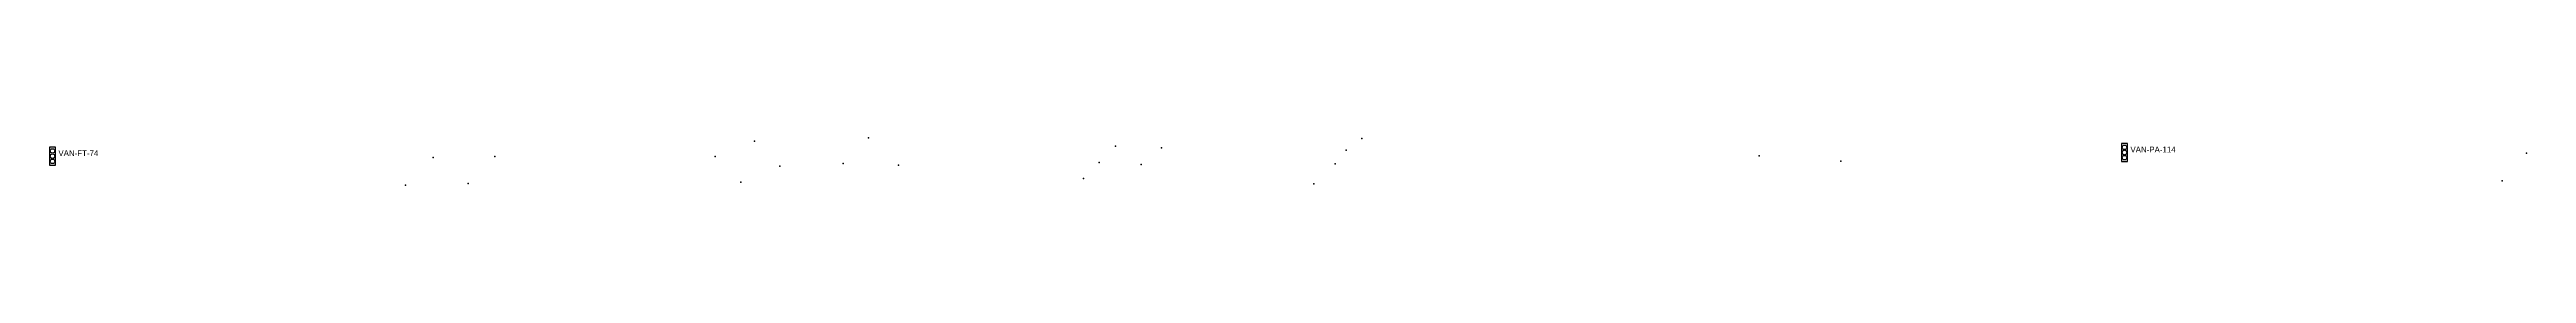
# Model space of a CAD drawing. Header units: inches. Extents: x 486474 to 494239, y 5455982 to 5460069.
# Drawn here: x 490776 to 491614, y 5458075 to 5458091 of the extents above; entities that cross this region are included whole.
import ezdxf

# ---------------------------------------------------------------- set-up
doc = ezdxf.new("R2010")
doc.units = ezdxf.units.IN
doc.header["$MEASUREMENT"] = 0
doc.layers.add('Parking Meters', color=10, linetype='Continuous')
doc.layers.add('Traffic Signals', color=10, linetype='Continuous')

msp = doc.modelspace()

# ---------------------------------------------------------------- linework, layer by layer
at = {"layer": 'Parking Meters', "color": 7}
for p in [(491014.28, 5458090.19), (491014.28, 5458090.19), (491052.87, 5458091.25), (491052.87, 5458091.25), (491136.48, 5458088.44), (491136.48, 5458088.44), (491152.03, 5458087.95), (491152.03, 5458087.95), (491214.55, 5458087.13), (491214.55, 5458087.13), (491219.77, 5458091), (491219.77, 5458091), (491613.96, 5458086.12), (491613.96, 5458086.12), (490905.48, 5458084.64), (490905.48, 5458084.64), (490926.4, 5458084.96), (490926.4, 5458084.96), (491000.96, 5458084.96), (491000.96, 5458084.96), (491022.88, 5458081.72), (491022.88, 5458081.72), (491044.32, 5458082.64), (491044.32, 5458082.64), (491063, 5458082.03), (491063, 5458082.03), (491125.6, 5458077.6), (491125.6, 5458077.6), (491130.97, 5458082.96), (491130.97, 5458082.96), (491145.12, 5458082.22), (491210.79, 5458082.55), (491354.23, 5458085.19), (491354.23, 5458085.19), (491381.92, 5458083.42), (491381.92, 5458083.42), (490896.2, 5458075.32), (490896.2, 5458075.32), (490917.37, 5458075.84), (490917.37, 5458075.84), (491009.67, 5458076.35), (491009.67, 5458076.35), (491203.57, 5458075.77), (491203.57, 5458075.77), (491605.78, 5458076.82), (491605.78, 5458076.82)]:
    msp.add_point(p, dxfattribs=at)
at = {"layer": 'Traffic Signals', "color": 1}
for points in [[(490775.69, 5458082.1), (490777.69, 5458082.1), (490777.69, 5458088.1), (490775.69, 5458088.1)], [(491476.93, 5458083.33), (491478.93, 5458083.33), (491478.93, 5458089.33), (491476.93, 5458089.33)]]:
    msp.add_lwpolyline(points, close=True, dxfattribs=at)
for centre in [(490776.69, 5458086.85), (490776.69, 5458085.1), (491477.93, 5458088.08), (491477.93, 5458086.33), (490776.69, 5458083.35), (491477.93, 5458084.58)]:
    msp.add_circle(centre, 0.75, dxfattribs=at)

# ---------------------------------------------------------------- texts
for s, p in [('VAN-FT-74', (490778.69, 5458085.1)), ('VAN-PA-114', (491479.93, 5458086.33))]:
    msp.add_text(s, height=2, dxfattribs=at).set_placement(p)

doc.saveas('drawing.dxf')
